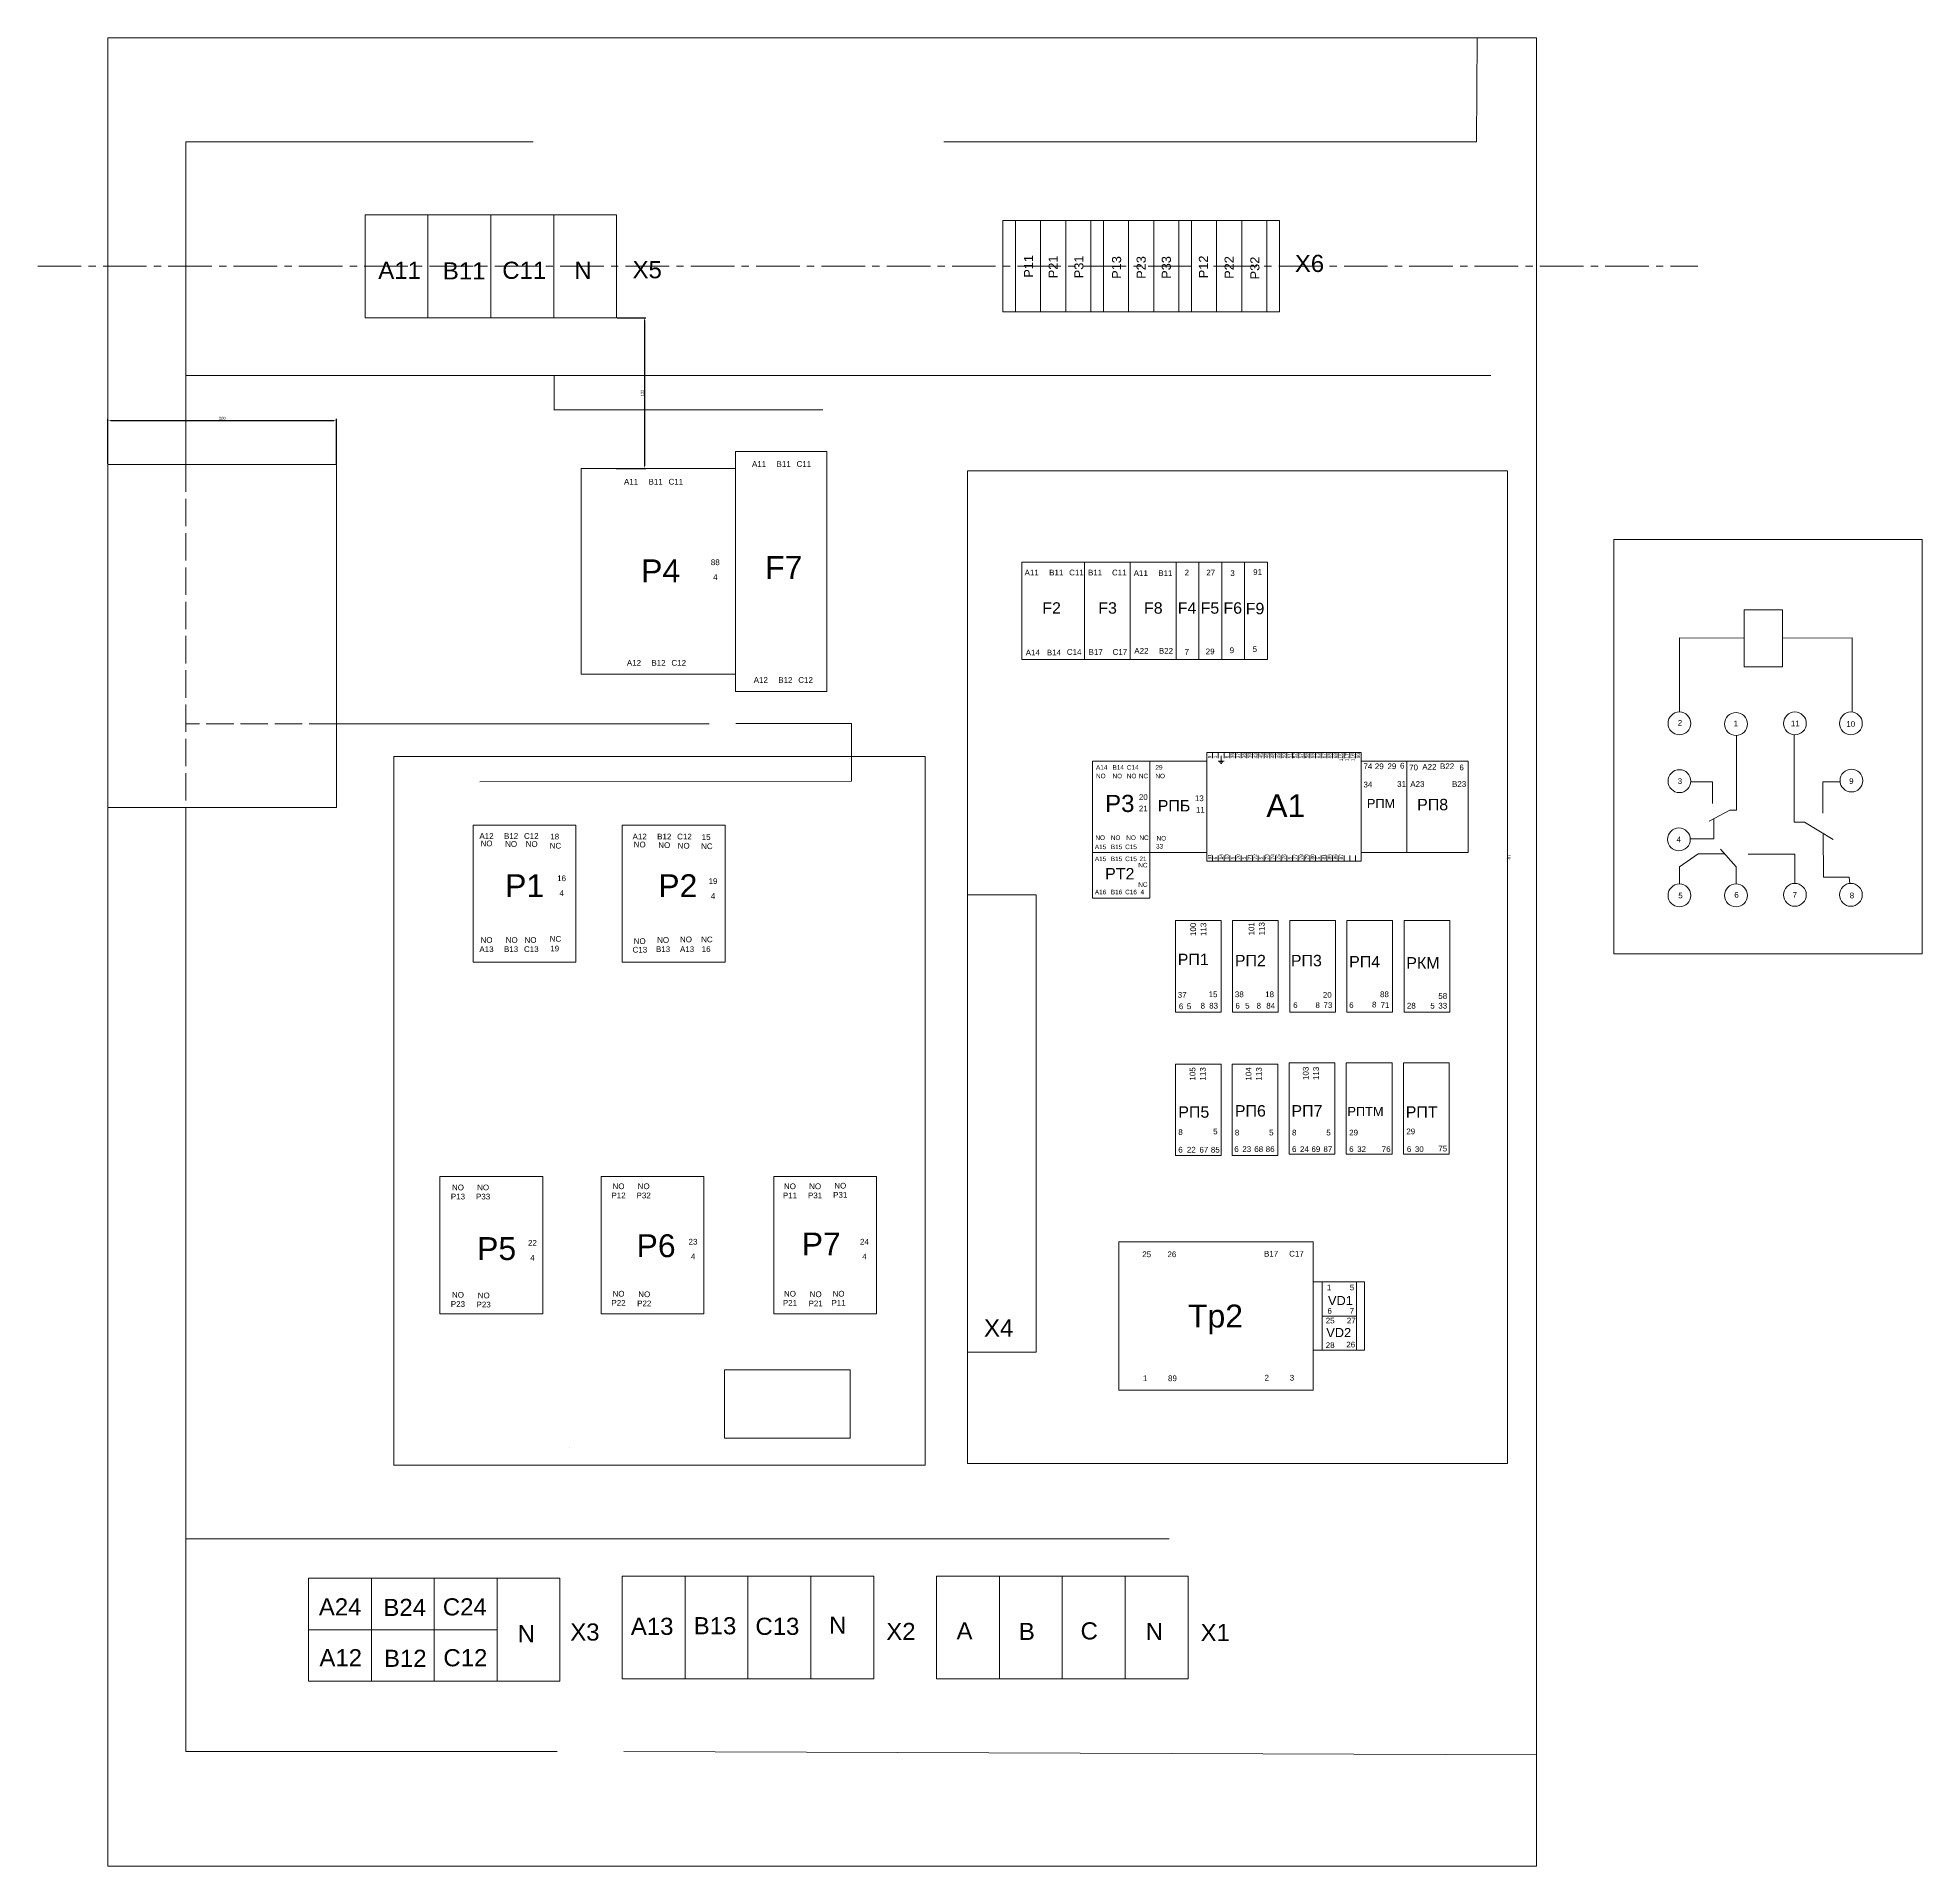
# Model space of a CAD drawing. Header units: millimetres. Extents: x 2474 to 8476, y -100 to 2402.
# Drawn here: x 4938 to 6588, y -100 to 1500 of the extents above; entities that cross this region are included whole.
import ezdxf
from ezdxf.enums import TextEntityAlignment as Align

# ---------------------------------------------------------------- set-up
doc = ezdxf.new("R2010")
doc.units = ezdxf.units.MM
doc.linetypes.add('ACAD_ISO02W100', pattern=[15, 12, -3])
doc.linetypes.add('CENTER2', pattern=[28.575, 19.05, -3.175, 3.175, -3.175])
doc.layers.get('0').update_dxf_attribs({"lineweight": 20})
doc.styles.get("Standard").update_dxf_attribs({"font": 'arial.ttf'})
doc.dimstyles.new('ISO-25', dxfattribs={"dimtxt": 2.5, "dimasz": 2.5, "dimexe": 1.25, "dimexo": 0.625, "dimtad": 1, "dimtxsty": 'Standard', "dimcen": 2.5, "dimadec": 0, "dimazin": 0, "dimtfac": 1, "dimtmove": 0, "dimatfit": 3, "dimfxl": 1, "dimarcsym": 0})

# ---------------------------------------------------------------- blocks, each defined once
blk = doc.blocks.new('*D57')
at = {"color": 0, "lineweight": -2, "transparency": 16777216}
for p, q in [((5000, 1127.6), (5000, 1166.9)), ((5002.5, 1165.6), (5197.5, 1165.6)), ((5200, 1127.6), (5200, 1166.9))]:
    blk.add_line(p, q, dxfattribs=at)
at = {"color": 0, "transparency": 16777216}
for points in [[(5002.5, 1166), (5002.5, 1165.2), (5000, 1165.6)], [(5197.5, 1166), (5197.5, 1165.2), (5200, 1165.6)]]:
    blk.add_solid(points, dxfattribs=at)
at = {"layer": 'Defpoints', "color": 0, "transparency": 16777216}
for p in [(5200, 1165.6), (5000, 1127), (5200, 1127)]:
    blk.add_point(p, dxfattribs=at)
at = {"color": 0, "transparency": 16777216, "insert": (5100, 1167.5), "char_height": 2.5, "attachment_point": 5}
blk.add_mtext('200', dxfattribs=at)
blk = doc.blocks.new('*D58')
at = {"color": 0, "lineweight": -2, "transparency": 16777216}
for p, q in [((5445.6, 1255.5), (5470.6, 1255.5)), ((5469.4, 1253), (5469.4, 1126)), ((5444.7, 1123.5), (5470.6, 1123.5))]:
    blk.add_line(p, q, dxfattribs=at)
at = {"color": 0, "transparency": 16777216}
for points in [[(5468.9, 1253), (5469.8, 1253), (5469.4, 1255.5)], [(5468.9, 1126), (5469.8, 1126), (5469.4, 1123.5)]]:
    blk.add_solid(points, dxfattribs=at)
at = {"layer": 'Defpoints', "color": 0, "transparency": 16777216}
for p in [(5445, 1255.5), (5444, 1123.5), (5469.4, 1123.5)]:
    blk.add_point(p, dxfattribs=at)
at = {"color": 0, "transparency": 16777216, "insert": (5467.5, 1189.5), "char_height": 2.5, "attachment_point": 5, "rotation": 90}
blk.add_mtext('132', dxfattribs=at)

msp = doc.modelspace()

# ---------------------------------------------------------------- linework, layer by layer
for p, q in [((5000, 1500.5), (5150, 1500.5)), ((5000, 1500.5), (5000, 1350.5)), ((5150, 1500.5), (5425, 1500.5)), ((5425, 1500.5), (5700, 1500.5)), ((5700, 1500.5), (5975, 1500.5)), ((6197.5, 1409.5), (6198, 1500.5)), ((5372, 1409.5), (5068, 1409.5)), ((5068, 1409.5), (5068, 1127)), ((5731.5, 1409.5), (6197.5, 1409.5)), ((5280, 1345.5), (5280, 1255.5)), ((5335, 1345.5), (5335, 1255.5)), ((5390, 1345.5), (5390, 1255.5)), ((5068, 1205), (6210, 1205)), ((5390.5, 1205), (5390.5, 1175)), ((5390, 1175), (5625.5, 1175)), ((6375, 910.5), (6375, 975.5)), ((6375, 975.5), (6431.75, 975)), ((6526.104, 975.5), (6465.25, 975)), ((6526.104, 910.439), (6526.104, 975.5)), ((5200, 900), (5526, 900)), ((5549.5, 900.5), (5650.5, 900.5)), ((5650.5, 900.5), (5650.5, 850)), ((6475.524, 890.511), (6475.5, 814)), ((5966.5, 875), (5966.5, 870)), ((5971.5, 875), (5971.5, 870)), ((5976.5, 875), (5976.5, 870)), ((5981.5, 875), (5981.5, 870)), ((5986.5, 875), (5986.5, 870)), ((5991.5, 875), (5991.5, 870)), ((5996.5, 875), (5996.5, 870)), ((6001.5, 875), (6001.5, 870)), ((6006.5, 875), (6006.5, 870)), ((6011.5, 875), (6011.5, 870)), ((6016.5, 875), (6016.5, 870)), ((6021.5, 875), (6021.5, 870)), ((6026.5, 875), (6026.5, 870)), ((6031.5, 875), (6031.5, 870)), ((6036.5, 875), (6036.5, 870)), ((6041.5, 875), (6041.5, 870)), ((6046.5, 875), (6046.5, 870)), ((6051.5, 875), (6051.5, 870)), ((6056.5, 875), (6056.5, 870)), ((6061.5, 875), (6061.5, 870)), ((6066.5, 875), (6066.5, 870)), ((6071.5, 875), (6071.5, 870)), ((6076.5, 875), (6076.5, 870)), ((6081.5, 875), (6081.5, 870)), ((6086.5, 875), (6086.5, 870)), ((6091.5, 875), (6091.5, 870)), ((6096.5, 875), (6096.5, 870)), ((6425.026, 890.014), (6425.026, 824.5)), ((5971.5, 867.5), (5976.5, 867.5)), ((5972.5, 866.5), (5975.5, 866.5)), ((5973.5, 865.5), (5974.5, 865.5)), ((5974, 872), (5974, 867.5)), ((5650.5, 850), (5325.5, 849.5)), ((6384.986, 849.474), (6404, 849.474)), ((6404, 849.474), (6404, 830.5)), ((6500.5, 822), (6500.5, 849.5)), ((6500.5, 849.5), (6515.555, 849.453)), ((5068, 827), (5068, 1)), ((6419, 824.5), (6401, 815)), ((6425.026, 824.5), (6419, 824.5)), ((6405, 799.5), (6404.954, 817.087)), ((6475.5, 814), (6484.5, 814)), ((6484.5, 814), (6509.5, 799)), ((6384.488, 799.499), (6405, 799.5)), ((6500.824, 804.206), (6501, 766)), ((5966.5, 785), (5966.5, 780)), ((5971.5, 785), (5971.5, 780)), ((5976.5, 785), (5976.5, 780)), ((5981.5, 785), (5981.5, 780)), ((5986.5, 785), (5986.5, 780)), ((5991.5, 785), (5991.5, 780)), ((5996.5, 785), (5996.5, 780)), ((6001.5, 785), (6001.5, 780)), ((6006.5, 785), (6006.5, 780)), ((6011.5, 785), (6011.5, 780)), ((6016.5, 785), (6016.5, 780)), ((6021.5, 785), (6021.5, 780)), ((6026.5, 785), (6026.5, 780)), ((6031.5, 785), (6031.5, 780)), ((6036.5, 785), (6036.5, 780)), ((6041.5, 785), (6041.5, 780)), ((6046.5, 785), (6046.5, 780)), ((6051.5, 785), (6051.5, 780)), ((6056.5, 785), (6056.5, 780)), ((6061.5, 785), (6061.5, 780)), ((6066.5, 785), (6066.5, 780)), ((6071.5, 785), (6071.5, 780)), ((6076.5, 785), (6076.5, 780)), ((6081.5, 785), (6081.5, 780)), ((6086.5, 785), (6086.5, 780)), ((6091.5, 785), (6091.5, 780)), ((6391.5, 786.5), (6375, 775)), ((6414.523, 786.455), (6391.5, 786.5)), ((6424.5, 775), (6411, 790.5)), ((6411, 790.5), (6411, 790.5)), ((6476, 786), (6435, 786)), ((6476, 760.5), (6476, 786)), ((6375, 775), (6375, 760)), ((6424.5, 760), (6424.5, 775)), ((6501, 766), (6523.5, 766)), ((6523.5, 766), (6524.005, 760.45)), ((5539.5, 335), (5649.5, 335)), ((5649.5, 335), (5649.5, 275)), ((5404.231, 266.923), (5404.231, 266.923)), ((5068, 187), (5928.5, 187)), ((5230.5, 152.5), (5230.5, 62.5)), ((5285.5, 152.5), (5285.5, 62.5)), ((5340.5, 152.5), (5340.5, 62.5)), ((5505, 154.5), (5505, 64.5)), ((5560, 154.5), (5560, 64.5)), ((5615, 154.5), (5615, 64.5)), ((5780, 154.5), (5780, 64.5)), ((5835, 154.5), (5835, 64.5)), ((5890, 154.5), (5890, 64.5)), ((5175.5, 107.5), (5340.5, 107.5)), ((6250, 49.5), (6250, 109.5)), ((5000, -99.5), (5000, 50.5)), ((5068, 1), (5393, 1)), ((5451.5, 1), (6250, -2))]:
    msp.add_line(p, q)
at = {"linetype": 'CENTER2', "ltscale": 2}
msp.add_line((4938.5, 1300.5), (6391, 1300.5), dxfattribs=at)
at = {"linetype": 'ACAD_ISO02W100', "ltscale": 2}
for p, q in [((5068, 1127), (5068, 827)), ((5200, 900), (5068, 900))]:
    msp.add_line(p, q, dxfattribs=at)
for points in [[(5000, 1500.5), (6250, 1500.5), (6250, -99.5), (5000, -99.5)], [(5225, 1345.5), (5445, 1345.5), (5445, 1255.5), (5225, 1255.5)], [(5783, 1340.5), (5794, 1340.5), (5794, 1260.5), (5783, 1260.5)], [(5794, 1340.5), (5816, 1340.5), (5816, 1260.5), (5794, 1260.5)], [(5816, 1340.5), (5838, 1340.5), (5838, 1260.5), (5816, 1260.5)], [(5838, 1340.5), (5860, 1340.5), (5860, 1260.5), (5838, 1260.5)], [(5860, 1340.5), (5871, 1340.5), (5871, 1260.5), (5860, 1260.5)], [(5871, 1340.5), (5893, 1340.5), (5893, 1260.5), (5871, 1260.5)], [(5893, 1340.5), (5915, 1340.5), (5915, 1260.5), (5893, 1260.5)], [(5915, 1340.5), (5937, 1340.5), (5937, 1260.5), (5915, 1260.5)], [(5937, 1340.5), (5948, 1340.5), (5948, 1260.5), (5937, 1260.5)], [(5948, 1340.5), (5970, 1340.5), (5970, 1260.5), (5948, 1260.5)], [(5970, 1340.5), (5992, 1340.5), (5992, 1260.5), (5970, 1260.5)], [(5992, 1340.5), (6014, 1340.5), (6014, 1260.5), (5992, 1260.5)], [(6014, 1340.5), (6025, 1340.5), (6025, 1260.5), (6014, 1260.5)], [(5549, 1138.5), (5629, 1138.5), (5629, 928.5), (5549, 928.5)], [(5000, 1127), (5200, 1127), (5200, 827), (5000, 827)], [(5549, 943.5), (5549, 1123.5), (5414, 1123.5), (5414, 943.5)], [(5752, 1121.5), (6224.5, 1121.5), (6224.5, 253), (5752, 253)], [(6317.5, 1061.5), (6587.5, 1061.5), (6587.5, 699), (6317.5, 699)], [(5799.5, 1041.5), (5854.5, 1041.5), (5854.5, 956.5), (5799.5, 956.5)], [(5854.5, 956.5), (5854.5, 1041.5), (5894.5, 1041.5), (5894.5, 956.5)], [(5894.5, 956.5), (5894.5, 1041.5), (5934.5, 1041.5), (5934.5, 956.5)], [(5934.5, 1041.5), (5954.5, 1041.5), (5954.5, 956.5), (5934.5, 956.5)], [(5954.5, 1041.5), (5974.5, 1041.5), (5974.5, 956.5), (5954.5, 956.5)], [(5974.5, 1041.5), (5994.5, 1041.5), (5994.5, 956.5), (5974.5, 956.5)], [(5994.5, 1041.5), (6014.5, 1041.5), (6014.5, 956.5), (5994.5, 956.5)], [(6431.75, 1000), (6465.25, 1000), (6465.25, 950), (6431.75, 950)], [(5961.5, 780), (5961.5, 875), (6096.5, 875), (6096.5, 780)], [(5250, 871.5), (5715, 871.5), (5715, 251.5), (5250, 251.5)], [(5861.5, 787.5), (5911.5, 787.5), (5911.5, 867.5), (5861.5, 867.5)], [(5911.5, 787.5), (5961.5, 787.5), (5961.5, 867.5), (5911.5, 867.5)], [(6136.5, 787.5), (6136.5, 867.5), (6096.5, 867.5), (6096.5, 787.5)], [(6190, 787.5), (6190, 867.5), (6136.5, 867.5), (6136.5, 787.5)], [(5319.5, 691.5), (5319.5, 811.5), (5409.5, 811.5), (5409.5, 691.5)], [(5450, 691.5), (5450, 811.5), (5540, 811.5), (5540, 691.5)], [(5861.5, 747.5), (5861.5, 787.5), (5911.5, 787.5), (5911.5, 747.5)], [(5752, 350.5), (5752, 750.5), (5812, 750.5), (5812, 350.5)], [(5974, 648), (5974, 728), (5934, 728), (5934, 648)], [(6024, 648), (6024, 728), (5984, 728), (5984, 648)], [(6074, 648), (6074, 728), (6034, 728), (6034, 648)], [(6124, 648), (6124, 728), (6084, 728), (6084, 648)], [(6174, 648), (6174, 728), (6134, 728), (6134, 648)], [(5974, 522.5), (5974, 602.5), (5934, 602.5), (5934, 522.5)], [(6023.5, 522.5), (6023.5, 602.5), (5983.5, 602.5), (5983.5, 522.5)], [(6073.5, 523.5), (6073.5, 603.5), (6033.5, 603.5), (6033.5, 523.5)], [(6123.5, 523.5), (6123.5, 603.5), (6083.5, 603.5), (6083.5, 523.5)], [(6173.5, 523.5), (6173.5, 603.5), (6133.5, 603.5), (6133.5, 523.5)], [(5290.5, 384), (5290.5, 504), (5380.5, 504), (5380.5, 384)], [(5431.5, 384), (5431.5, 504), (5521.5, 504), (5521.5, 384)], [(5582.5, 384), (5582.5, 504), (5672.5, 504), (5672.5, 384)], [(6054.5, 317), (6054.5, 447), (5884.5, 447), (5884.5, 317)], [(6054.5, 352), (6099.5, 352), (6099.5, 412), (6054.5, 412)], [(6062.5, 382), (6092.5, 382), (6092.5, 412), (6062.5, 412)], [(6062.5, 352), (6092.5, 352), (6092.5, 382), (6062.5, 382)], [(5175.5, 152.5), (5395.5, 152.5), (5395.5, 62.5), (5175.5, 62.5)], [(5450, 154.5), (5670, 154.5), (5670, 64.5), (5450, 64.5)], [(5725, 154.5), (5945, 154.5), (5945, 64.5), (5725, 64.5)]]:
    msp.add_lwpolyline(points, close=True)
msp.add_lwpolyline([(5649.5, 275), (5539.5, 275), (5539.5, 335), (5649.5, 335)])
for centre in [(6375, 900.5), (6424.5, 900), (6476, 900.5), (6525, 900.5), (6375, 850), (6525.5, 850.5), (6374.5, 799), (6375, 750), (6424.5, 750), (6476, 750.5), (6525, 750.5)]:
    msp.add_circle(centre, 10)

# ---------------------------------------------------------------- texts
for s, height, p in [('A11', 15, (5236.5, 1289.5)), ('B11', 15, (5293, 1289)), ('C11', 15, (5345, 1289.5)), ('N', 15, (5408, 1289.5)), ('X5', 15, (5459, 1290)), ('X6', 15, (6038.5, 1295.5)), ('A11', 5, (5563.5, 1125)), ('B11', 5, (5585, 1125)), ('C11', 5, (5602.5, 1125)), ('A11', 5, (5451.5, 1109.5)), ('B11', 5, (5473, 1109.5)), ('C11', 5, (5490.5, 1109.5)), ('Р4', 20, (5466.5, 1024)), ('88', 5, (5527.5, 1039)), ('F7', 20, (5575, 1027)), ('4', 5, (5529.5, 1026)), ('A11', 5, (5802, 1030)), ('B11', 5, (5823.5, 1030)), ('C11', 5, (5841, 1030)), ('B11', 5, (5857.5, 1030)), ('C11', 5, (5878.5, 1030)), ('A11', 5, (5897.5, 1029.5)), ('B11', 5, (5919, 1029.5)), ('2', 5, (5942, 1030)), ('27', 5, (5961, 1030)), ('3', 5, (5982, 1029.5)), ('91', 5, (6002, 1030.5)), ('F2', 10, (5817.5, 996.5)), ('F3', 10, (5866.5, 996.5)), ('F8', 10, (5906.5, 996.5)), ('F4', 10, (5936, 996.5)), ('F5', 10, (5956, 996.5)), ('F6', 10, (5976, 996.5)), ('F9', 10, (5995.5, 996)), ('A14', 5, (5803, 960)), ('B14', 5, (5821.5, 960)), ('C14', 5, (5839, 960.5)), ('B17', 5, (5858, 960.5)), ('C17', 5, (5879, 960.5)), ('A22', 5, (5898, 961.5)), ('B22', 5, (5919.5, 961.5)), ('7', 5, (5942, 960.5)), ('29', 5, (5960.5, 961)), ('9', 5, (5981.5, 962)), ('5', 5, (6001.5, 963)), ('A12', 5, (5454, 951)), ('B12', 5, (5475.5, 951)), ('C12', 5, (5493, 951)), ('A12', 5, (5565, 936)), ('B12', 5, (5586.5, 936)), ('C12', 5, (5604, 936)), ('2', 5, (6373.5, 898.5)), ('1', 5, (6422.5, 898)), ('11', 5, (6472.5, 898)), ('10', 5, (6521, 897.5)), ('A14', 4, (5864.5, 860)), ('B14', 4, (5879, 860)), ('C14', 4, (5891.5, 860)), ('29', 4, (5916.5, 860)), ('74', 5, (6098.5, 860.5)), ('29', 5, (6108.5, 860.5)), ('29', 5, (6119.5, 860.5)), ('6', 5, (6130.5, 861)), ('70', 5, (6138.5, 859.5)), ('A22', 5, (6150, 860)), ('B22', 5, (6165.5, 860.5)), ('6', 5, (6182.5, 859.5)), ('NO', 4, (5864.5, 852.5)), ('NO', 4, (5879, 852.5)), ('NO', 4, (5891.5, 852.5)), ('NC', 4, (5902, 852.5)), ('NO', 4, (5916.5, 852.5)), ('34', 5, (6098.5, 844.5)), ('31', 5, (6128, 845)), ('A23', 5, (6139.5, 845)), ('B23', 5, (6176, 845)), ('3', 5, (6373.5, 847.5)), ('9', 5, (6523.5, 847.5)), ('Р3', 15, (5872.5, 823)), ('20', 5, (5902, 833.5)), ('21', 5, (5902, 823.5)), ('РПБ', 10, (5918.5, 823.5)), ('13', 5, (5951, 832.5)), ('11', 5, (5952, 822.5)), ('А1', 20, (6013.5, 818.5)), ('РПМ', 8, (6101.5, 826.5)), ('РП8', 10, (6145.5, 824.5)), ('A12', 5, (5325, 799.5)), ('NO', 5, (5326, 793)), ('B12', 5, (5346.5, 799.5)), ('NO', 5, (5347.5, 792.5)), ('C12', 5, (5364, 799.5)), ('NO', 5, (5365.5, 792.5)), ('NC', 5, (5386.5, 791)), ('18', 5, (5387, 799)), ('A12', 5, (5459, 799)), ('NO', 5, (5460, 792)), ('B12', 5, (5480.5, 799)), ('NO', 5, (5481.5, 791.5)), ('C12', 5, (5498, 799)), ('NO', 5, (5498.5, 791)), ('NC', 5, (5519, 790.5)), ('15', 5, (5519.5, 798.5)), ('A15', 4, (5863.5, 790.5)), ('NO', 4, (5864, 798.5)), ('NO', 4, (5877.5, 798.5)), ('B15', 4, (5877.5, 790.5)), ('C15', 4, (5890, 790.5)), ('NO', 4, (5891, 798.5)), ('NC', 4, (5902.5, 798.5)), ('33', 4, (5917, 791)), ('NO', 4, (5917.5, 798)), ('4', 5, (6372.5, 796.5)), ('A15', 4, (5863.5, 780)), ('B15', 4, (5877.5, 780)), ('C15', 4, (5890, 780)), ('NC', 4, (5901.5, 774.5)), ('21', 4, (5902.5, 780)), ('Р1', 20, (5347.5, 748.5)), ('16', 5, (5393, 762.5)), ('Р2', 20, (5481.5, 748.5)), ('19', 5, (5525.5, 760)), ('PT2', 10, (5872.5, 764)), ('NC', 4, (5901.5, 757.5)), ('4', 5, (5395, 749.5)), ('4', 5, (5527.5, 747)), ('A16', 4, (5863.5, 751)), ('B16', 4, (5877.5, 751)), ('C16', 4, (5890, 751)), ('4', 4, (5903.5, 751)), ('5', 5, (6374, 747.5)), ('6', 5, (6423, 748)), ('7', 5, (6474, 748)), ('8', 5, (6524, 747.5)), ('NO', 5, (5326, 708.5)), ('NO', 5, (5348, 708.5)), ('NO', 5, (5364.5, 708.5)), ('NC', 5, (5386.5, 709.5)), ('NO', 5, (5460, 707.5)), ('NO', 5, (5480.5, 708.5)), ('NO', 5, (5500.5, 709)), ('NC', 5, (5519, 709)), ('A13', 5, (5325, 700.5)), ('B13', 5, (5346.5, 700.5)), ('C13', 5, (5364, 700.5)), ('19', 5, (5387, 701)), ('C13', 5, (5459, 700)), ('B13', 5, (5479.5, 700.5)), ('A13', 5, (5500.5, 700.5)), ('16', 5, (5519.5, 700.5)), ('РП1', 10, (5936, 689)), ('РП2', 10, (5986, 688)), ('РП3', 10, (6035, 688)), ('РП4', 10, (6086, 687)), ('РКМ', 10, (6136, 686)), ('37', 5, (5936, 660.5)), ('15', 5, (5963, 661)), ('38', 5, (5986, 661)), ('18', 5, (6012.5, 661)), ('20', 5, (6063, 660.5)), ('88', 5, (6113, 661)), ('58', 5, (6164, 659.5)), ('6', 5, (5937, 650.5)), ('5', 5, (5944, 650.5)), ('8', 5, (5956, 651)), ('83', 5, (5963.5, 651)), ('6', 5, (5986.5, 651)), ('5', 5, (5995, 651)), ('8', 5, (6005, 651)), ('84', 5, (6013.5, 651)), ('6', 5, (6037, 651.5)), ('8', 5, (6056.5, 651.5)), ('73', 5, (6063.5, 651.5)), ('6', 5, (6086, 651.5)), ('8', 5, (6106, 652)), ('71', 5, (6113.5, 651.5)), ('28', 5, (6136.5, 651)), ('5', 5, (6157, 651)), ('33', 5, (6164, 651)), ('РП5', 10, (5936.5, 555.5)), ('РП6', 10, (5986, 556.5)), ('РП7', 10, (6035.5, 556.5)), ('РПТМ', 8, (6084.5, 557)), ('РПТ', 10, (6135.5, 555.5)), ('29', 5, (6086, 540)), ('6', 5, (5936.5, 525)), ('22', 5, (5944, 525)), ('67', 5, (5955, 525)), ('85', 5, (5965, 525)), ('6', 5, (5985.5, 525.5)), ('23', 5, (5992.5, 525.5)), ('68', 5, (6003, 525.5)), ('86', 5, (6013, 525.5)), ('6', 5, (6036, 525.5)), ('24', 5, (6043, 525.5)), ('69', 5, (6053, 525.5)), ('87', 5, (6063.5, 525.5)), ('6', 5, (6086, 525.5)), ('32', 5, (6093, 525.5)), ('76', 5, (6114.5, 525.5)), ('6', 5, (6136.5, 525.5)), ('30', 5, (6143.5, 525.5)), ('75', 5, (6164, 526)), ('NO', 5, (5301, 492)), ('NO', 5, (5323, 492)), ('NO', 5, (5441.5, 493)), ('NO', 5, (5463.5, 493)), ('NO', 5, (5591.5, 493)), ('NO', 5, (5613.5, 493)), ('NO', 5, (5635.5, 493.5)), ('P13', 5, (5300, 484)), ('P33', 5, (5322, 484)), ('P12', 5, (5440.5, 485)), ('P32', 5, (5462.5, 485)), ('P11', 5, (5590.5, 485)), ('P31', 5, (5612.5, 485)), ('P31', 5, (5634.5, 485.5)), ('Р5', 20, (5323, 431)), ('22', 5, (5367.5, 443.5)), ('Р6', 20, (5462.5, 433.5)), ('23', 5, (5508, 444.5)), ('Р7', 20, (5607, 435)), ('24', 5, (5658, 444.5)), ('4', 5, (5369.5, 430.5)), ('4', 5, (5510, 431.5)), ('4', 5, (5660, 431.5)), ('25', 5, (5905, 433.5)), ('26', 5, (5927, 433.5)), ('B17', 5, (6011.5, 434)), ('C17', 5, (6033.5, 434)), ('NO', 5, (5301, 398)), ('NO', 5, (5323.5, 397.5)), ('P22', 5, (5440.5, 391)), ('NO', 5, (5441.5, 399)), ('NO', 5, (5464, 398.5)), ('P21', 5, (5590.5, 391)), ('NO', 5, (5591.5, 399)), ('NO', 5, (5614, 398.5)), ('P11', 5, (5633, 391)), ('NO', 5, (5634, 399)), ('1', 5, (6066.5, 404.5)), ('VD1', 8, (6067.5, 391.5)), ('5', 5, (6086.5, 404.5)), ('P23', 5, (5300, 390)), ('P23', 5, (5322.5, 389.5)), ('P22', 5, (5463, 390.5)), ('P21', 5, (5613, 390.5)), ('Tp2', 20, (5945, 372)), ('25', 5, (6065.5, 375.5)), ('6', 5, (6067, 384)), ('27', 5, (6084, 375.5)), ('7', 5, (6086.5, 384)), ('X4', 15, (5766.5, 364)), ('VD2', 8, (6066, 363.5)), ('28', 5, (6065.5, 354)), ('26', 5, (6083.5, 354.5)), ('1', 5, (5905.5, 325)), ('89', 5, (5927.5, 325)), ('2', 5, (6012, 325.5)), ('3', 5, (6034, 325.5)), ('A24', 15, (5184.5, 120)), ('B24', 15, (5241, 119.5)), ('C24', 15, (5293, 120)), ('A13', 15, (5457.5, 103)), ('B13', 15, (5512.5, 103.5)), ('C13', 15, (5566.5, 103)), ('N', 15, (5631, 104)), ('N', 15, (5358.5, 96.5)), ('X3', 15, (5404.5, 98)), ('X2', 15, (5681, 98.5)), ('A', 15, (5742.5, 99)), ('B', 15, (5797, 98.5)), ('C', 15, (5851, 99)), ('N', 15, (5908, 98.5)), ('X1', 15, (5956, 97.5)), ('A12', 15, (5185, 75.5)), ('B12', 15, (5241.5, 75)), ('C12', 15, (5293.5, 75.5))]:
    msp.add_text(s, height=height).set_placement(p)
for s, height, p in [('P11', 8, (5809.5, 1290.5)), ('P21', 8, (5831, 1290)), ('P31', 8, (5853.5, 1290)), ('P13', 8, (5886.5, 1289.5)), ('P23', 8, (5908, 1289.5)), ('P33', 8, (5930, 1289.5)), ('P12', 8, (5962.5, 1290)), ('P22', 8, (5985, 1289.5)), ('P32', 8, (6007.5, 1289)), ('36', 3, (5985.5, 870)), ('37', 3, (5990.5, 870)), ('38', 3, (5995.5, 870)), ('39', 3, (6000.5, 870)), ('43', 3, (6005.5, 870)), ('45', 3, (6010.5, 870)), ('46', 3, (6015.5, 870)), ('48', 3, (6020.5, 870)), ('49', 3, (6025.5, 870)), ('50', 3, (6030.5, 870)), ('51', 3, (6035.5, 870)), ('52', 3, (6040, 870)), ('57', 3, (6045.5, 870)), ('58', 3, (6050.5, 870)), ('59', 3, (6055.5, 870)), ('63', 3, (6060.5, 870)), ('67', 3, (6065.5, 870)), ('68', 3, (6070.5, 870)), ('69', 3, (6075.5, 870)), ('115', 3, (6080.5, 867.5)), ('117', 3, (6085.5, 867.5)), ('116', 3, (6090.5, 867.5)), ('90', 3, (6095.5, 870)), ('9', 3, (5965.5, 870)), ('1', 3, (5970.5, 870)), ('6', 3, (5980.5, 870)), ('91', 3, (5965.5, 781.5)), ('6', 3, (5970.5, 781.5)), ('14', 3, (5975.5, 781.5)), ('13', 3, (5980.5, 781.5)), ('5', 3, (5985.5, 781.5)), ('70', 3, (5990.5, 781.5)), ('5', 3, (5995.5, 781.5)), ('71', 3, (6000.5, 781.5)), ('72', 3, (6005.5, 781.5)), ('5', 3, (6010.5, 781.5)), ('73', 3, (6015.5, 781.5)), ('74', 3, (6020.5, 781.5)), ('75', 3, (6025.5, 781.5)), ('76', 3, (6030.5, 781.5)), ('5', 3, (6035.5, 781.5)), ('77', 3, (6040.5, 781.5)), ('78', 3, (6045.5, 781.5)), ('79', 3, (6050.5, 781.5)), ('80', 3, (6055.5, 781.5)), ('5', 3, (6060.5, 781.5)), ('81', 3, (6065.5, 781.5)), ('85', 3, (6070.5, 781.5)), ('86', 3, (6075.5, 781.5)), ('87', 3, (6080.5, 781.5)), ('87', 3, (6227, 781.5)), ('100', 5, (5952, 714.5)), ('113', 5, (5961, 714.5)), ('101', 5, (6003, 715)), ('113', 5, (6012, 715)), ('105', 5, (5951.5, 588)), ('113', 5, (5960.5, 588)), ('104', 5, (6000.5, 588)), ('113', 5, (6009.5, 588)), ('103', 5, (6050.5, 588.5)), ('113', 5, (6059.5, 588.5))]:
    msp.add_text(s, height=height, rotation=90).set_placement(p)
for s, p in [('8', (5938.442, 540.5)), ('5', (5968.942, 541)), ('8', (5987.942, 540)), ('5', (6017.942, 540)), ('8', (6037.942, 540)), ('5', (6067.942, 540)), ('29', (6139.885, 541))]:
    msp.add_text(s, height=5).set_placement(p, align=Align.CENTER)

# ---------------------------------------------------------------- dimensions: what is measured, and where the dimension line sits
dim = msp.add_linear_dim(base=(5469.355, 1123.5), p1=(5445, 1255.5), p2=(5444.028, 1123.5), angle=90, dimstyle='ISO-25')
dim.commit()
dim.dimension.update_dxf_attribs({"geometry": '*D58', "text_midpoint": (5467.453, 1189.5)})
dim = msp.add_linear_dim(base=(5200, 1165.605), p1=(5000, 1127), p2=(5200, 1127), dimstyle='ISO-25')
dim.commit()
dim.dimension.update_dxf_attribs({"geometry": '*D57', "text_midpoint": (5100, 1167.507)})

doc.saveas('drawing.dxf')
